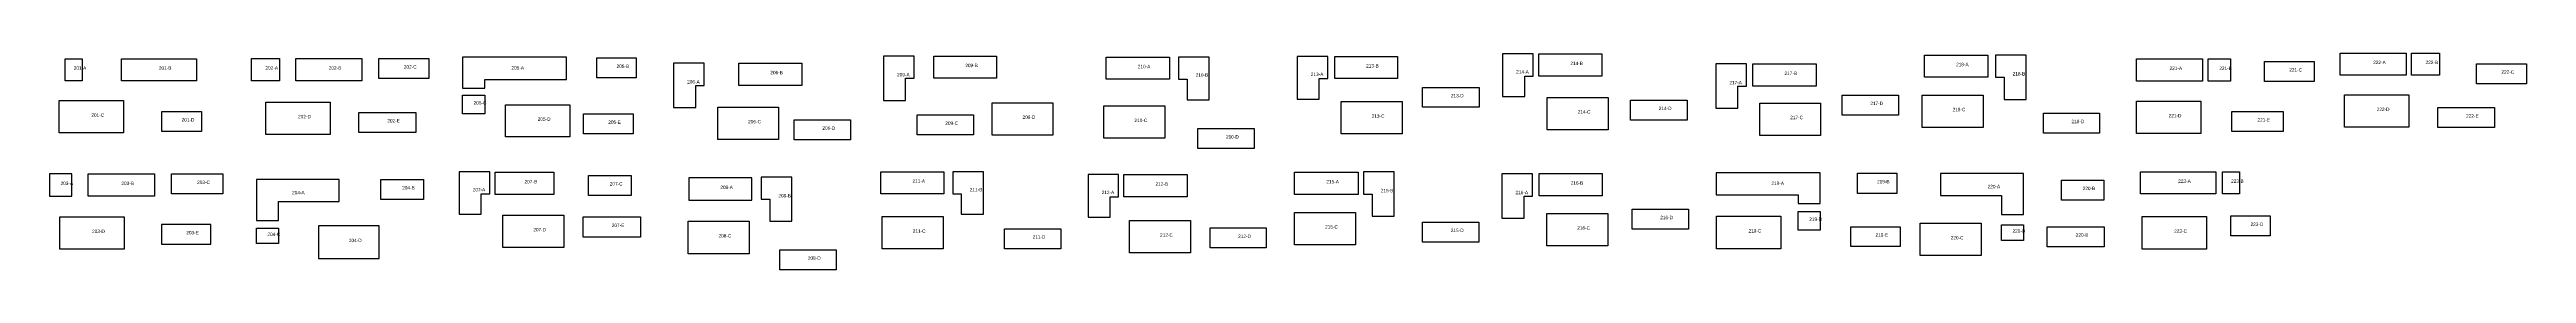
# Model space of a CAD drawing. Header units: metres. Extents: x 100 to 72938, y 100 to 6459.
import ezdxf

# ---------------------------------------------------------------- set-up
doc = ezdxf.new("R2010")
doc.units = ezdxf.units.M
doc.layers.add('NUMBERS', color=7, linetype='Continuous')
doc.layers.add('PLATES', color=7, linetype='Continuous')

msp = doc.modelspace()

# ---------------------------------------------------------------- linework, layer by layer
at = {"layer": 'PLATES'}
for points in [[(560, 6294), (1062, 6294), (1062, 5644), (560, 5644), (560, 6294)], [(2214, 6294), (4419, 6294), (4419, 5644), (2214, 5644), (2214, 6294)], [(6035, 6298), (6865, 6298), (6865, 5647), (6035, 5647), (6035, 6298)], [(7340, 6298), (9280, 6298), (9280, 5647), (7340, 5647), (7340, 6298)], [(9783, 6298), (11256, 6298), (11256, 5708), (9783, 5708), (9783, 6298)], [(15303, 6335), (12245, 6335), (12245, 5433), (12899, 5433), (12899, 5680), (15303, 5680), (15303, 6335)], [(16197, 6316), (17352, 6316), (17352, 5729), (16197, 5729), (16197, 6316)], [(19104, 5512), (19355, 5512), (19355, 6163), (18453, 6163), (18453, 4865), (19104, 4865), (19104, 5512)], [(20366, 6162), (22223, 6162), (22223, 5511), (20366, 5511), (20366, 6162)], [(25529, 6371), (24625, 6371), (24625, 5072), (25276, 5072), (25276, 5720), (25529, 5720), (25529, 6371)], [(26107, 6371), (27952, 6371), (27952, 5720), (26107, 5720), (26107, 6371)], [(31172, 6340), (33032, 6340), (33032, 5689), (31172, 5689), (31172, 6340)], [(34204, 6340), (33302, 6340), (33302, 5689), (33553, 5689), (33553, 5090), (34204, 5090), (34204, 6340)], [(37439, 5710), (37688, 5710), (37688, 6361), (36788, 6361), (36788, 5111), (37439, 5111), (37439, 5710)], [(37895, 6361), (39740, 6361), (39740, 5710), (37895, 5710), (37895, 6361)], [(43729, 6434), (42830, 6434), (42830, 5183), (43480, 5183), (43480, 5783), (43729, 5783), (43729, 6434)], [(43896, 6434), (45747, 6434), (45747, 5783), (43896, 5783), (43896, 6434)], [(49999, 6139), (49099, 6139), (49099, 4839), (49750, 4839), (49750, 5488), (49999, 5488), (49999, 6139)], [(50185, 6139), (52053, 6139), (52053, 5488), (50185, 5488), (50185, 6139)], [(55233, 6398), (57098, 6398), (57098, 5747), (55233, 5747), (55233, 6398)], [(58228, 6398), (57328, 6398), (57328, 5747), (57577, 5747), (57577, 5098), (58228, 5098), (58228, 6398)], [(61470, 6286), (63415, 6286), (63415, 5638), (61470, 5638), (61470, 6286)], [(63580, 6286), (64232, 6286), (64232, 5638), (63580, 5638), (63580, 6286)], [(65233, 6208), (66694, 6208), (66694, 5624), (65233, 5624), (65233, 6208)], [(67463, 6459), (69401, 6459), (69401, 5811), (67463, 5811), (67463, 6459)], [(69558, 6459), (70386, 6459), (70386, 5811), (69558, 5811), (69558, 6459)], [(71465, 6146), (72938, 6146), (72938, 5556), (71465, 5556), (71465, 6146)], [(12245, 5225), (12899, 5225), (12899, 4672), (12245, 4672), (12245, 5225)], [(40478, 5452), (42142, 5452), (42142, 4868), (40478, 4868), (40478, 5452)], [(44144, 5158), (45935, 5158), (45935, 4209), (44144, 4209), (44144, 5158)], [(52811, 5227), (54475, 5227), (54475, 4640), (52811, 4640), (52811, 5227)], [(55166, 5228), (56957, 5228), (56957, 4279), (55166, 4279), (55166, 5228)], [(67588, 5236), (69480, 5236), (69480, 4283), (67588, 4283), (67588, 5236)], [(383, 5064), (2275, 5064), (2275, 4115), (383, 4115), (383, 5064)], [(3405, 4743), (4564, 4743), (4564, 4156), (3405, 4156), (3405, 4743)], [(6464, 5022), (8356, 5022), (8356, 4073), (6464, 4073), (6464, 5022)], [(9194, 4719), (10871, 4719), (10871, 4128), (9194, 4128), (9194, 4719)], [(13509, 4944), (15402, 4944), (15402, 3998), (13509, 3998), (13509, 4944)], [(15799, 4675), (17260, 4675), (17260, 4091), (15799, 4091), (15799, 4675)], [(19749, 4873), (21540, 4873), (21540, 3924), (19749, 3924), (19749, 4873)], [(21999, 4499), (23656, 4499), (23656, 3915), (21999, 3915), (21999, 4499)], [(25613, 4645), (27270, 4645), (27270, 4058), (25613, 4058), (25613, 4645)], [(27817, 5004), (29608, 5004), (29608, 4055), (27817, 4055), (27817, 5004)], [(31108, 4910), (32898, 4910), (32898, 3961), (31108, 3961), (31108, 4910)], [(38085, 5036), (39876, 5036), (39876, 4087), (38085, 4087), (38085, 5036)], [(46590, 5079), (48254, 5079), (48254, 4495), (46590, 4495), (46590, 5079)], [(50392, 4994), (52183, 4994), (52183, 4045), (50392, 4045), (50392, 4994)], [(58733, 4696), (60387, 4696), (60387, 4109), (58733, 4109), (58733, 4696)], [(61470, 5051), (63363, 5051), (63363, 4099), (61470, 4099), (61470, 5051)], [(64271, 4743), (65784, 4743), (65784, 4155), (64271, 4155), (64271, 4743)], [(70329, 4862), (71999, 4862), (71999, 4272), (70329, 4272), (70329, 4862)], [(33865, 4244), (35528, 4244), (35528, 3660), (33865, 3660), (33865, 4244)], [(751, 2915), (100, 2915), (100, 2264), (751, 2264), (751, 2915)], [(1240, 2915), (3187, 2915), (3187, 2264), (1240, 2264), (1240, 2915)], [(3688, 2915), (5193, 2915), (5193, 2328), (3688, 2328), (3688, 2915)], [(13046, 2978), (12143, 2978), (12143, 1731), (12794, 1731), (12794, 2328), (13046, 2328), (13046, 2978)], [(13209, 2963), (14925, 2963), (14925, 2312), (13209, 2312), (13209, 2963)], [(24550, 2980), (26402, 2980), (26402, 2330), (24550, 2330), (24550, 2980)], [(27563, 2980), (26665, 2980), (26665, 2330), (26912, 2330), (26912, 1733), (27563, 1733), (27563, 2980)], [(36714, 2963), (38579, 2963), (38579, 2312), (36714, 2312), (36714, 2963)], [(39645, 2974), (38743, 2974), (38743, 2323), (38994, 2323), (38994, 1677), (39645, 1677), (39645, 2974)], [(43713, 2918), (42812, 2918), (42812, 1619), (43463, 1619), (43463, 2267), (43713, 2267), (43713, 2918)], [(43901, 2926), (45762, 2926), (45762, 2275), (43901, 2275), (43901, 2926)], [(52172, 2951), (49114, 2951), (49114, 2303), (51524, 2303), (51524, 2049), (52172, 2049), (52172, 2951)], [(53262, 2344), (53262, 2935), (54421, 2935), (54421, 2344), (53262, 2344)], [(58147, 2931), (55706, 2931), (55706, 2283), (57500, 2283), (57500, 1728), (58147, 1728), (58147, 2931)], [(61592, 2977), (63801, 2977), (63801, 2329), (61592, 2329), (61592, 2977)], [(64003, 2977), (64504, 2977), (64504, 2329), (64003, 2329), (64003, 2977)], [(8615, 2753), (6183, 2753), (6183, 1549), (6831, 1549), (6831, 2105), (8615, 2105), (8615, 2753)], [(9840, 2753), (11101, 2753), (11101, 2165), (9840, 2165), (9840, 2753)], [(15946, 2870), (17204, 2870), (17204, 2279), (15946, 2279), (15946, 2870)], [(18895, 2146), (20754, 2146), (20754, 2797), (18895, 2797), (18895, 2146)], [(21930, 2823), (21027, 2823), (21027, 2173), (21280, 2173), (21280, 1528), (21930, 1528), (21930, 2823)], [(31539, 2896), (30638, 2896), (30638, 1647), (31289, 1647), (31289, 2245), (31539, 2245), (31539, 2896)], [(31693, 2896), (33552, 2896), (33552, 2245), (31693, 2245), (31693, 2896)], [(59261, 2735), (60515, 2735), (60515, 2144), (59261, 2144), (59261, 2735)], [(404, 1658), (2296, 1658), (2296, 708), (404, 708), (404, 1658)], [(13430, 1706), (15221, 1706), (15221, 757), (13430, 757), (13430, 1706)], [(15789, 1655), (17481, 1655), (17481, 1065), (15789, 1065), (15789, 1655)], [(18878, 1526), (20669, 1526), (20669, 577), (18878, 577), (18878, 1526)], [(24588, 1664), (26379, 1664), (26379, 715), (24588, 715), (24588, 1664)], [(31861, 1549), (33652, 1549), (33652, 600), (31861, 600), (31861, 1549)], [(36714, 1788), (38505, 1788), (38505, 838), (36714, 838), (36714, 1788)], [(40478, 1505), (42135, 1505), (42135, 918), (40478, 918), (40478, 1505)], [(44129, 1757), (45920, 1757), (45920, 808), (44129, 808), (44129, 1757)], [(46636, 1881), (48294, 1881), (48294, 1294), (46636, 1294), (46636, 1881)], [(49117, 1674), (51009, 1674), (51009, 722), (49117, 722), (49117, 1674)], [(51524, 1814), (52172, 1814), (52172, 1262), (51524, 1262), (51524, 1814)], [(55112, 1471), (56902, 1471), (56902, 519), (55112, 519), (55112, 1471)], [(61633, 1665), (63525, 1665), (63525, 713), (61633, 713), (61633, 1665)], [(64247, 1684), (65403, 1684), (65403, 1097), (64247, 1097), (64247, 1684)], [(4847, 1437), (3396, 1437), (3396, 853), (4847, 853), (4847, 1437)], [(6183, 1323), (6831, 1323), (6831, 872), (6183, 872), (6183, 1323)], [(9797, 1391), (8006, 1391), (8006, 438), (9797, 438), (9797, 1391)], [(28180, 1308), (29838, 1308), (29838, 723), (28180, 723), (28180, 1308)], [(34227, 1332), (35881, 1332), (35881, 744), (34227, 744), (34227, 1332)], [(53068, 1367), (54525, 1367), (54525, 783), (53068, 783), (53068, 1367)], [(57502, 1420), (58149, 1420), (58149, 968), (57502, 968), (57502, 1420)], [(58847, 1367), (60523, 1367), (60523, 779), (58847, 779), (58847, 1367)], [(21572, 694), (23229, 694), (23229, 100), (21572, 100), (21572, 694)]]:
    msp.add_lwpolyline(points, dxfattribs=at)

# ---------------------------------------------------------------- texts
at = {"layer": 'NUMBERS'}
for s, p in [('201-A', (811, 5969)), ('201-B', (3316, 5969)), ('202-A', (6450, 5973)), ('202-B', (8310, 5973)), ('202-C', (10519, 6003)), ('205-A', (13684, 5974)), ('205-B', (16775, 6022)), ('206-B', (21295, 5837)), ('209-A', (25024, 5774)), ('209-B', (27029, 6045)), ('210-A', (32102, 6014)), ('210-B', (33803, 5765)), ('213-A', (37189, 5786)), ('213-B', (38817, 6035)), ('214-A', (43230, 5858)), ('214-B', (44821, 6108)), ('217-B', (51119, 5814)), ('218-A', (56166, 6073)), ('218-B', (57830, 5800)), ('221-A', (62443, 5962)), ('221-B', (63906, 5962)), ('221-C', (65964, 5916)), ('222-A', (68432, 6135)), ('222-B', (69972, 6135)), ('222-C', (72202, 5851)), ('206-A', (18851, 5566)), ('213-D', (41310, 5160)), ('217-A', (49497, 5542)), ('201-C', (1329, 4589)), ('201-D', (3984, 4450)), ('202-D', (7410, 4547)), ('202-E', (10032, 4424)), ('205-C', (12572, 4948)), ('205-D', (14456, 4471)), ('205-E', (16530, 4383)), ('206-C', (20644, 4398)), ('209-C', (26441, 4352)), ('209-D', (28713, 4530)), ('210-C', (32003, 4435)), ('213-C', (38980, 4562)), ('214-C', (45039, 4684)), ('214-D', (47422, 4787)), ('217-C', (51288, 4520)), ('217-D', (53643, 4934)), ('218-C', (56062, 4753)), ('218-D', (59560, 4403)), ('221-D', (62416, 4575)), ('221-E', (65028, 4449)), ('222-D', (68534, 4759)), ('222-E', (71164, 4567)), ('206-D', (22827, 4207)), ('210-D', (34696, 3952)), ('203-A', (425, 2589)), ('203-B', (2213, 2589)), ('203-C', (4441, 2621)), ('204-A', (7233, 2317)), ('204-B', (10471, 2459)), ('207-A', (12544, 2405)), ('207-B', (14067, 2638)), ('207-C', (16575, 2575)), ('208-A', (19824, 2472)), ('208-B', (21531, 2228)), ('211-A', (25476, 2655)), ('211-B', (27163, 2406)), ('212-A', (31039, 2322)), ('212-B', (32623, 2571)), ('215-A', (37647, 2638)), ('215-B', (39247, 2378)), ('216-A', (43210, 2321)), ('216-B', (44832, 2600)), ('219-A', (50735, 2592)), ('219-B', (53841, 2640)), ('220-A', (57093, 2496)), ('220-B', (59888, 2440)), ('223-A', (62697, 2653)), ('223-B', (64253, 2653)), ('207-E', (16635, 1360)), ('216-D', (47465, 1588)), ('219-D', (51848, 1538)), ('223-D', (64825, 1390)), ('203-D', (1350, 1183)), ('203-E', (4121, 1145)), ('204-C', (6507, 1097)), ('204-D', (8902, 915)), ('207-D', (14325, 1231)), ('208-C', (19774, 1052)), ('211-C', (25484, 1189)), ('211-D', (29009, 1016)), ('212-C', (32757, 1074)), ('212-D', (35054, 1038)), ('215-C', (37610, 1313)), ('215-D', (41307, 1211)), ('216-C', (45025, 1282)), ('219-C', (50063, 1198)), ('219-E', (53796, 1075)), ('220-C', (56007, 995)), ('220-D', (57825, 1194)), ('220-E', (59685, 1073)), ('223-C', (62579, 1189)), ('208-D', (22400, 397))]:
    msp.add_text(s, height=100, dxfattribs=at).set_placement(p)

doc.saveas('drawing.dxf')
